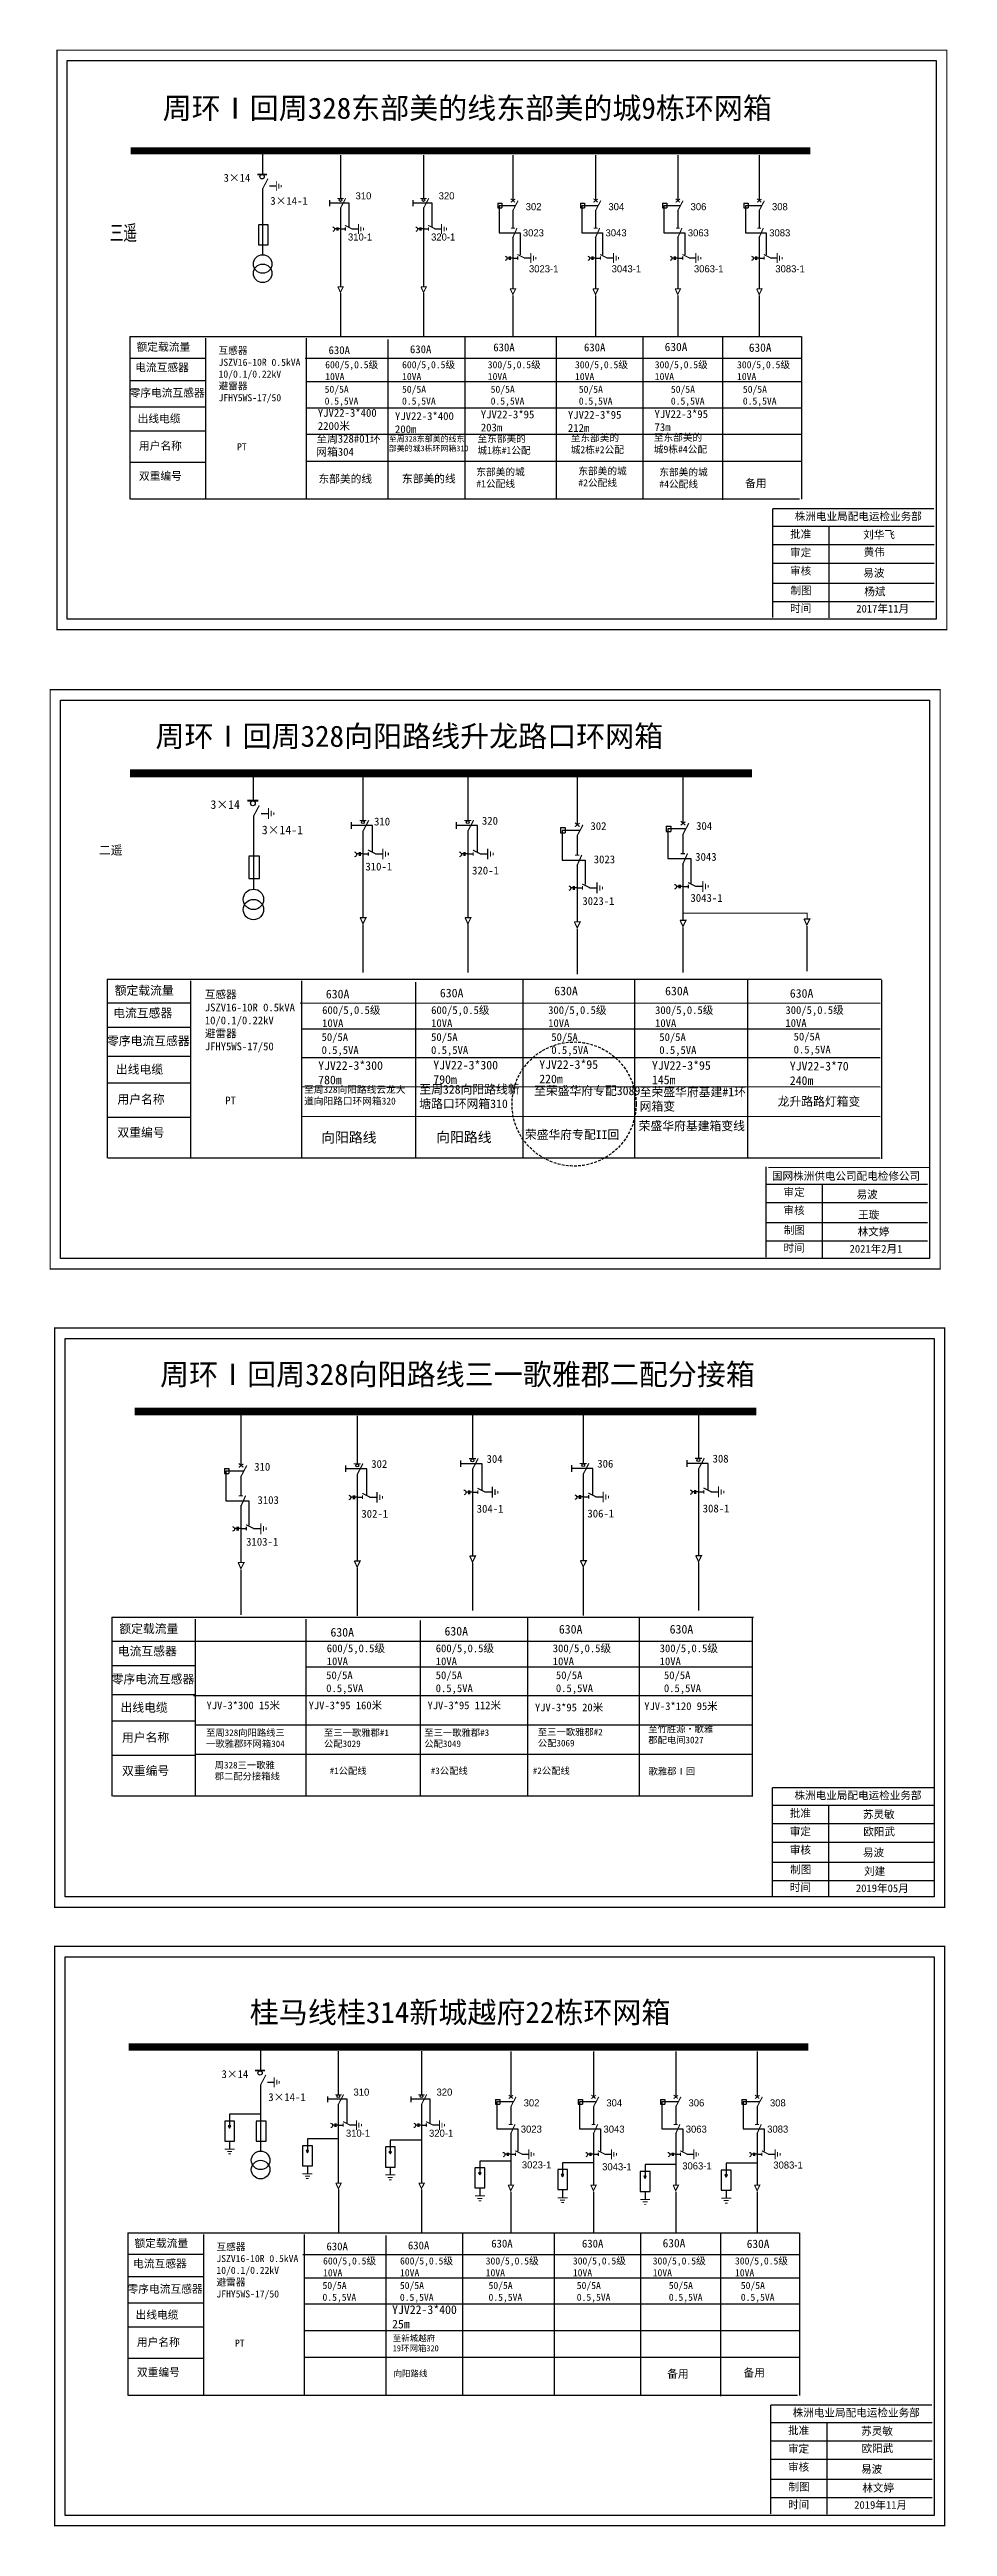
# Model space of a CAD drawing. Extents: x -187 to 352, y -252 to 97.
# Drawn here: x -48.8 to 77.8, y -252.3 to 97 of the extents above; entities that cross this region are included whole.
import ezdxf

# ---------------------------------------------------------------- set-up
doc = ezdxf.new("R2010")
doc.units = 0
doc.header["$LTSCALE"] = 0.774411
for name, pattern in [('ACAD_ISO02W100', [15, 12, -3]), ('CENTER', [50.8, 31.75, -6.35, 6.35, -6.35]), ('HIDDENX2', [0.75, 0.5, -0.25])]:
    doc.linetypes.add(name, pattern=pattern)
doc.layers.get('0').update_dxf_attribs({"linetype": 'CONTINUOUS'})
doc.layers.add('2', color=7, linetype='CONTINUOUS')
doc.layers.add('3', color=7, linetype='CONTINUOUS')
doc.styles.add('hztxt_txtstyle_0.00_0_0', font='simkai.ttf')
doc.styles.add('hztxt_txtstyle_1.80_0_0', font='', dxfattribs={"height": 1.8, "bigfont": 'hztxt.shx'})
doc.styles.add('hztxt_txtstyle_2.70_0_0', font='simkai.ttf', dxfattribs={"height": 2.7})
doc.styles.add('KaiTi_txtstyle_1.22_0_0', font='simkai.ttf', dxfattribs={"height": 1.220356})
doc.styles.add('SimSun_txtstyle_1.09_0_0', font='', dxfattribs={"height": 1.0944})
doc.styles.get("Standard").update_dxf_attribs({"font": '', "height": 2.5})
doc.styles.add('字体', font='', dxfattribs={"height": 2.5})
doc.styles.add('宋体', font='', dxfattribs={"width": 0.65})
doc.styles.get('hztxt_txtstyle_1.80_0_0').set_extended_font_data('hztxt')
doc.styles.get('SimSun_txtstyle_1.09_0_0').set_extended_font_data('SimSun')
doc.styles.get('Standard').set_extended_font_data('SimSun')
doc.styles.get('字体').set_extended_font_data('SimSun')
doc.styles.get('宋体').set_extended_font_data('SimSun')

msp = doc.modelspace()

# ---------------------------------------------------------------- texts
at = {"color": 0, "linetype": 'Continuous', "style": 'hztxt_txtstyle_2.70_0_0'}
for s, height, p in [('3×14', 1.109, (-24.29, 78.32)), ('3×14-1', 1.109, (-17.7, 75.07)), ('3×14', 1.22, (-26.14, -10.11)), ('3×14-1', 1.22, (-18.9, -13.69)), ('310', 1.109, (-3.07, -12.45)), ('320', 1.109, (12.14, -12.34)), ('302', 1.109, (27.44, -13.09)), ('304', 1.109, (42.34, -13.07)), ('3023', 1.109, (27.9, -17.78)), ('3043', 1.109, (42.21, -17.43)), ('310-1', 1.109, (-4.29, -18.8)), ('320-1', 1.109, (10.75, -19.36)), ('3023-1', 1.109, (26.3, -23.66)), ('3043-1', 1.109, (41.54, -23.22)), ('304', 1.109, (12.79, -102.33)), ('308', 1.109, (44.66, -102.29)), ('310', 1.109, (-19.97, -103.44)), ('302', 1.109, (-3.47, -103.04)), ('306', 1.109, (28.4, -103)), ('3103', 1.109, (-19.51, -108.13)), ('304-1', 1.109, (11.4, -109.36)), ('308-1', 1.109, (43.27, -109.32)), ('302-1', 1.109, (-4.86, -110.07)), ('306-1', 1.109, (27.01, -110.03)), ('3103-1', 1.109, (-21.11, -114.01)), ('3×14', 1.109, (-24.58, -189.08)), ('3×14-1', 1.109, (-17.99, -192.33))]:
    msp.add_text(s, height=height, dxfattribs=at).set_placement(p)
at = {"color": 0, "style": 'hztxt_txtstyle_1.80_0_0'}
for s, p in [('310', (-5.68, 75.84)), ('320', (6.04, 75.84)), ('302', (18.31, 74.31)), ('304', (29.97, 74.31)), ('306', (41.56, 74.31)), ('308', (53.04, 74.31)), ('310-1', (-6.75, 70.03)), ('320-1', (4.97, 70.03)), ('3023', (17.91, 70.62)), ('3043', (29.57, 70.62)), ('3063', (41.17, 70.62)), ('3083', (52.65, 70.62)), ('3023-1', (18.77, 65.55)), ('3043-1', (30.43, 65.55)), ('3063-1', (42.03, 65.55)), ('3083-1', (53.51, 65.55)), ('310', (-5.97, -191.56)), ('320', (5.74, -191.56)), ('302', (18.02, -193.08)), ('304', (29.68, -193.08)), ('306', (41.27, -193.08)), ('308', (52.75, -193.08)), ('310-1', (-7.04, -197.36)), ('320-1', (4.68, -197.36)), ('3023', (17.62, -196.78)), ('3043', (29.28, -196.78)), ('3063', (40.88, -196.78)), ('3083', (52.36, -196.78)), ('3023-1', (17.77, -201.82)), ('3043-1', (29.09, -202.09)), ('3063-1', (40.38, -201.97)), ('3083-1', (53.22, -201.85))]:
    msp.add_text(s, height=0.998, dxfattribs=at).set_placement(p)
for s, p in [('YJV-3*300 15米', (-26.69, -137.07)), ('YJV-3*95 160米', (-12.29, -137.07)), ('YJV-3*95 112米', (4.47, -137.07)), ('YJV-3*95 20米', (19.62, -137.36)), ('YJV-3*120 95米', (35.03, -137.18))]:
    msp.add_text(s, height=1.0866).set_placement(p)
at = {"color": 0, "linetype": 'Continuous', "attachment_point": 1}
for s, insert, char_height, width, style in [('周环Ⅰ回周328东部美的线东部美的城9栋环网箱', (-32.88, 90.2), 3, 90.5642, '字体'), ('{\\fSimSun|b0|i0|c134|p2;电流互感器}', (-36.75, 52.7), 1.1094, 17.8852, 'hztxt_txtstyle_2.70_0_0'), ('{\\fSimSun|b0|i0|c134|p2;额定载流量}', (-36.56, 55.59), 1.1094, 17.8852, 'hztxt_txtstyle_2.70_0_0'), ('\\A1;{\\fSimSun|b0|i0|c134|p2;互感器\\PJSZV16-10R 0.5kVA\\P10/0.1/0.22kV\\P避雷器\\PJFHY5WS-17/50}', (-25, 55.03), 0.9985, 18.4113, 'hztxt_txtstyle_2.70_0_0'), ('\\A1;{\\fSimSun|b0|i0|c134|p2;600/5,0.5级\\P10VA}', (-9.96, 53.02), 0.9985, 18.4113, 'hztxt_txtstyle_2.70_0_0'), ('{\\fSimSun|b0|i0|c134|p2;630A}', (-9.49, 55.13), 1.1094, 17.8852, 'hztxt_txtstyle_2.70_0_0'), ('\\A1;{\\fSimSun|b0|i0|c134|p2;600/5,0.5级\\P10VA}', (0.88, 53.02), 0.9985, 18.4113, 'hztxt_txtstyle_2.70_0_0'), ('{\\fSimSun|b0|i0|c134|p2;630A}', (1.99, 55.26), 1.1094, 17.8852, 'hztxt_txtstyle_2.70_0_0'), ('\\A1;{\\fSimSun|b0|i0|c134|p2;300/5,0.5级\\P10VA}', (12.96, 53.02), 0.9985, 18.4113, 'hztxt_txtstyle_2.70_0_0'), ('{\\fSimSun|b0|i0|c134|p2;630A}', (13.74, 55.52), 1.1094, 17.8852, 'hztxt_txtstyle_2.70_0_0'), ('\\A1;{\\fSimSun|b0|i0|c134|p2;300/5,0.5级\\P10VA}', (25.26, 53.02), 0.9985, 18.4113, 'hztxt_txtstyle_2.70_0_0'), ('{\\fSimSun|b0|i0|c134|p2;630A}', (26.53, 55.52), 1.1094, 17.8852, 'hztxt_txtstyle_2.70_0_0'), ('\\A1;{\\fSimSun|b0|i0|c134|p2;300/5,0.5级\\P10VA}', (36.51, 53.02), 0.9985, 18.4113, 'hztxt_txtstyle_2.70_0_0'), ('{\\fSimSun|b0|i0|c134|p2;630A}', (37.91, 55.62), 1.1757, 9.454, 'hztxt_txtstyle_0.00_0_0'), ('\\A1;{\\fSimSun|b0|i0|c134|p2;300/5,0.5级\\P10VA}', (48.11, 53.02), 0.9985, 18.4113, 'hztxt_txtstyle_2.70_0_0'), ('{\\fSimSun|b0|i0|c134|p2;630A}', (49.77, 55.52), 1.1757, 9.454, 'hztxt_txtstyle_0.00_0_0'), ('{\\fSimSun|b0|i0|c134|p2;零序电流互感器}', (-37.54, 49.12), 1.1094, 17.8852, 'hztxt_txtstyle_2.70_0_0'), ('{\\fSimSun|b0|i0|c134|p2;50/5A\\P0.5,5VA}', (-10.04, 49.56), 0.9985, 17.8852, 'hztxt_txtstyle_2.70_0_0'), ('{\\fSimSun|b0|i0|c134|p2;50/5A\\P0.5,5VA}', (0.87, 49.56), 0.9985, 17.8852, 'hztxt_txtstyle_2.70_0_0'), ('{\\fSimSun|b0|i0|c134|p2;50/5A\\P0.5,5VA}', (13.37, 49.56), 0.9985, 17.8852, 'hztxt_txtstyle_2.70_0_0'), ('{\\fSimSun|b0|i0|c134|p2;50/5A\\P0.5,5VA}', (25.8, 49.56), 0.9985, 17.8852, 'hztxt_txtstyle_2.70_0_0'), ('{\\fSimSun|b0|i0|c134|p2;50/5A\\P0.5,5VA}', (38.78, 49.56), 0.9985, 17.8852, 'hztxt_txtstyle_2.70_0_0'), ('{\\fSimSun|b0|i0|c134|p2;50/5A\\P0.5,5VA}', (48.93, 49.56), 0.9985, 17.8852, 'hztxt_txtstyle_2.70_0_0'), ('{\\fSimSun|b0|i0|c134|p2;出线电缆}', (-36.41, 45.48), 1.1094, 17.8852, 'hztxt_txtstyle_2.70_0_0'), ('{\\fSimSun|b0|i0|c134|p2;YJV22-3*400\\P2200米}', (-11, 46.29), 1.1094, 17.8852, 'hztxt_txtstyle_2.70_0_0'), ('{\\fSimSun|b0|i0|c134|p2;YJV22-3*400\\P200m}', (-0.12, 45.83), 1.1094, 17.8852, 'hztxt_txtstyle_2.70_0_0'), ('{\\fSimSun|b0|i0|c134|p2;YJV22-3*95\\P203m}', (11.98, 46.07), 1.1094, 17.8852, 'hztxt_txtstyle_2.70_0_0'), ('{\\fSimSun|b0|i0|c134|p2;YJV22-3*95\\P212m}', (24.26, 46.01), 1.1094, 17.8852, 'hztxt_txtstyle_2.70_0_0'), ('{\\fSimSun|b0|i0|c134|p2;YJV22-3*95\\P73m}', (36.47, 46.12), 1.1094, 17.8852, 'hztxt_txtstyle_2.70_0_0'), ('{\\fSimSun|b0|i0|c134|p2;至周328#01环网箱304}', (-11.21, 42.64), 1.1094, 9.6036, 'hztxt_txtstyle_2.70_0_0'), ('{\\fSimSun|b0|i0|c134|p2;至周328东部美的线东部美的城3栋环网箱310}', (-1, 42.46), 0.8, 11.2806, 'hztxt_txtstyle_2.70_0_0'), ('{\\fSimSun|b0|i0|c134|p2;至东部美的城1栋#1公配}', (11.51, 42.61), 1, 8.146, 'hztxt_txtstyle_2.70_0_0'), ('{\\fSimSun|b0|i0|c134|p2;至东部美的城2栋#2公配}', (24.66, 42.71), 1, 8.146, 'hztxt_txtstyle_2.70_0_0'), ('{\\fSimSun|b0|i0|c134|p2;至东部美的城9栋#4公配}', (36.38, 42.77), 1, 8.146, 'hztxt_txtstyle_2.70_0_0'), ('{\\fSimSun|b0|i0|c134|p2;用户名称}', (-36.22, 41.64), 1.1094, 17.8852, 'hztxt_txtstyle_2.70_0_0'), ('{\\fSimSun|b0|i0|c134|p2;PT}', (-22.39, 41.44), 1.0024, 7.7986, 'hztxt_txtstyle_0.00_0_0'), ('{\\fSimSun|b0|i0|c134|p2;双重编号}', (-36.22, 37.38), 1.1094, 17.8852, 'hztxt_txtstyle_2.70_0_0'), ('{\\fSimSun|b0|i0|c134|p2;东部美的线}', (-10.91, 36.99), 1.1094, 9.6036, 'hztxt_txtstyle_2.70_0_0'), ('{\\fSimSun|b0|i0|c134|p2;东部美的线}', (0.87, 37.01), 1.1094, 9.6036, 'hztxt_txtstyle_2.70_0_0'), ('{\\fSimSun|b0|i0|c134|p2;东部美的城#1公配线}', (11.35, 37.9), 1, 8.146, 'hztxt_txtstyle_2.70_0_0'), ('{\\fSimSun|b0|i0|c134|p2;东部美的城#2公配线}', (25.73, 38.03), 1, 8.146, 'hztxt_txtstyle_2.70_0_0'), ('{\\fSimSun|b0|i0|c134|p2;东部美的城#4公配线}', (37.15, 37.87), 1, 8.146, 'hztxt_txtstyle_2.70_0_0'), ('{\\fSimSun|b0|i0|c134|p2;备用}', (49.24, 36.35), 1.1094, 17.8852, 'hztxt_txtstyle_2.70_0_0'), ('株洲电业局配电运检业务部', (56.25, 31.68), 1.0944, 29.9201, '字体'), ('{\\fKaiTi_GB2312|b0|i0|c134|p49;批准}', (55.59, 29.18), 1.0944, 8.5588, '字体'), ('刘华飞', (65.9, 29.09), 1.094, 8.5588, '字体'), ('\\f\uffbfﾬￌﾣﾤ_GB2312|b0|i0|c134|p49;审定', (55.59, 26.58), 1.0944, 8.5588, '字体'), ('黄伟', (65.96, 26.65), 1.094, 8.5588, '字体'), ('\\f\uffbfﾬￌﾣﾤ_GB2312|b0|i0|c134|p49;审核', (55.59, 24.01), 1.0944, 8.5588, '字体'), ('\\f\uffbfﾬￌﾣﾤ_GB2312|b0|i0|c134|p49;制图', (55.65, 21.23), 1.0944, 8.5588, '字体'), ('易波', (65.9, 23.71), 1.094, 8.5588, '字体'), ('{\\fSimSun|b0|i0|c134|p2;杨斌}', (66.06, 21.08), 1.0944, 8.5588, '字体'), ('\\f\uffbfﾬￌﾣﾤ_GB2312|b0|i0|c134|p49;时间', (55.59, 18.72), 1.0944, 8.5588, '字体'), ('2017年11月', (64.92, 18.67), 1.094, 16.0081, '字体'), ('周环Ⅰ回周328向阳路线升龙路口环网箱', (-33.89, 1.64), 3, 94.5421, '字体'), ('{\\fSimSun|b0|i0|c134|p2;二遥}', (-41.87, -15.33), 1.2204, 19.6738, 'hztxt_txtstyle_2.70_0_0'), ('{\\fSimSun|b0|i0|c134|p2;额定载流量}', (-39.64, -35.11), 1.2204, 19.6738, 'hztxt_txtstyle_2.70_0_0'), ('{\\fSimSun|b0|i0|c134|p2;电流互感器}', (-39.85, -38.29), 1.2204, 19.6738, 'hztxt_txtstyle_2.70_0_0'), ('\\A1;{\\fSimSun|b0|i0|c134|p2;互感器\\PJSZV16-10R 0.5kVA\\P10/0.1/0.22kV\\P避雷器\\PJFHY5WS-17/50}', (-26.93, -35.73), 1.0983, 20.2524, 'hztxt_txtstyle_2.70_0_0'), ('\\A1;{\\fSimSun|b0|i0|c134|p2;600/5,0.5级\\P10VA}', (-10.39, -37.94), 1.0983, 20.2524, 'hztxt_txtstyle_2.70_0_0'), ('{\\fSimSun|b0|i0|c134|p2;630A}', (-9.87, -35.61), 1.2204, 19.6738, 'hztxt_txtstyle_2.70_0_0'), ('\\A1;{\\fSimSun|b0|i0|c134|p2;600/5,0.5级\\P10VA}', (4.98, -37.94), 1.0983, 20.2524, 'hztxt_txtstyle_2.70_0_0'), ('{\\fSimSun|b0|i0|c134|p2;630A}', (6.21, -35.47), 1.2204, 19.6738, 'hztxt_txtstyle_2.70_0_0'), ('\\A1;{\\fSimSun|b0|i0|c134|p2;300/5,0.5级\\P10VA}', (21.48, -37.94), 1.0983, 20.2524, 'hztxt_txtstyle_2.70_0_0'), ('{\\fSimSun|b0|i0|c134|p2;630A}', (22.34, -35.18), 1.2204, 19.6738, 'hztxt_txtstyle_2.70_0_0'), ('\\A1;{\\fSimSun|b0|i0|c134|p2;300/5,0.5级\\P10VA}', (36.55, -37.94), 1.0983, 20.2524, 'hztxt_txtstyle_2.70_0_0'), ('{\\fSimSun|b0|i0|c134|p2;630A}', (37.96, -35.18), 1.2204, 19.6738, 'hztxt_txtstyle_2.70_0_0'), ('\\A1;{\\fSimSun|b0|i0|c134|p2;300/5,0.5级\\P10VA}', (54.93, -37.93), 1.0983, 20.2524, 'hztxt_txtstyle_2.70_0_0'), ('{\\fSimSun|b0|i0|c134|p2;630A}', (55.55, -35.52), 1.2204, 19.6738, 'hztxt_txtstyle_2.70_0_0'), ('{\\fSimSun|b0|i0|c134|p2;50/5A\\P0.5,5VA}', (-10.47, -41.74), 1.0983, 19.6738, 'hztxt_txtstyle_2.70_0_0'), ('{\\fSimSun|b0|i0|c134|p2;50/5A\\P0.5,5VA}', (4.97, -41.74), 1.0983, 19.6738, 'hztxt_txtstyle_2.70_0_0'), ('{\\fSimSun|b0|i0|c134|p2;50/5A\\P0.5,5VA}', (21.92, -41.74), 1.0983, 19.6738, 'hztxt_txtstyle_2.70_0_0'), ('{\\fSimSun|b0|i0|c134|p2;50/5A\\P0.5,5VA}', (37.15, -41.74), 1.0983, 19.6738, 'hztxt_txtstyle_2.70_0_0'), ('{\\fSimSun|b0|i0|c134|p2;50/5A\\P0.5,5VA}', (56.09, -41.67), 1.0983, 19.6738, 'hztxt_txtstyle_2.70_0_0'), ('{\\fSimSun|b0|i0|c134|p2;零序电流互感器}', (-40.72, -42.22), 1.2204, 19.6738, 'hztxt_txtstyle_2.70_0_0'), ('{\\fSimSun|b0|i0|c134|p2;出线电缆}', (-39.47, -46.23), 1.2204, 19.6738, 'hztxt_txtstyle_2.70_0_0'), ('YJV22-3*300\\P780m', (-10.95, -45.69), 1.2204, 19.6738, 'hztxt_txtstyle_2.70_0_0'), ('{\\fSimSun|b0|i0|c134|p2;至周328向阳路线新塘路口环网箱310}', (3.31, -49.05), 1.2204, 15.3442, 'hztxt_txtstyle_2.70_0_0'), ('YJV22-3*300\\P790m', (5.28, -45.63), 1.2204, 19.6738, 'hztxt_txtstyle_2.70_0_0'), ('YJV22-3*95\\P220m', (20.22, -45.55), 1.22, 19.6738, 'hztxt_txtstyle_2.70_0_0'), ('YJV22-3*95\\P145m', (36.11, -45.68), 1.22, 19.6738, 'hztxt_txtstyle_2.70_0_0'), ('{\\fSimSun|b0|i0|c134|p2;用户名称}', (-39.26, -50.46), 1.2204, 19.6738, 'hztxt_txtstyle_2.70_0_0'), ('{\\fSimSun|b0|i0|c134|p2;PT}', (-24.05, -50.68), 1.1026, 8.5785, 'hztxt_txtstyle_0.00_0_0'), ('{\\fSimSun|b0|i0|c134|p2;至周328向阳路线云龙大道向阳路口环网箱320}', (-12.94, -49.2), 0.9763, 14.5189, 'hztxt_txtstyle_2.70_0_0'), ('{\\fSimSun|b0|i0|c134|p2;至荣盛华府专配3089}', (19.5, -49.25), 1.2204, 15.3442, 'hztxt_txtstyle_2.70_0_0'), ('{\\fSimSun|b0|i0|c134|p2;至荣盛华府基建#1环网箱变}', (34.38, -49.41), 1.2204, 15.3442, 'hztxt_txtstyle_2.70_0_0'), ('{\\fSimSun|b0|i0|c134|p2;双重编号}', (-39.26, -55.14), 1.2204, 19.6738, 'hztxt_txtstyle_2.70_0_0'), ('{\\fSimSun|b0|i0|c134|p2;荣盛华府专配II回}', (18.19, -55.44), 1.2204, 15.3442, 'hztxt_txtstyle_2.70_0_0'), ('{\\fSimSun|b0|i0|c134|p2;荣盛华府基建箱变线}', (34.24, -54.22), 1.2204, 15.3442, 'hztxt_txtstyle_2.70_0_0'), ('国网株洲供电公司配电检修公司', (53.03, -61.34), 1.0944, 29.9201, '字体'), ('\\f\uffbfﾬￌﾣﾤ_GB2312|b0|i0|c134|p49;审定', (54.65, -63.6), 1.0944, 8.5588, '字体'), ('\\f\uffbfﾬￌﾣﾤ_GB2312|b0|i0|c134|p49;审核', (54.65, -66.18), 1.0944, 8.5588, '字体'), ('易波', (64.96, -63.94), 1.094, 8.5588, '字体'), ('\\f\uffbfﾬￌﾣﾤ_GB2312|b0|i0|c134|p49;制图', (54.71, -68.96), 1.0944, 8.5588, '字体'), ('王璇', (65.18, -66.79), 1.094, 8.5588, '字体'), ('\\f\uffbfﾬￌﾣﾤ_GB2312|b0|i0|c134|p49;时间', (54.65, -71.47), 1.0944, 8.5588, '字体'), ('周环Ⅰ回周328向阳路线三一歌雅郡二配分接箱', (-33.24, -88.35), 3, 94.5421, '字体'), ('{\\fSimSun|b0|i0|c134|p2;额定载流量}', (-38.99, -125.11), 1.2204, 19.6738, 'hztxt_txtstyle_2.70_0_0'), ('{\\fSimSun|b0|i0|c134|p2;630A}', (-9.22, -125.61), 1.2204, 19.6738, 'hztxt_txtstyle_2.70_0_0'), ('{\\fSimSun|b0|i0|c134|p2;630A}', (6.86, -125.46), 1.2204, 19.6738, 'hztxt_txtstyle_2.70_0_0'), ('{\\fSimSun|b0|i0|c134|p2;630A}', (22.99, -125.18), 1.2204, 19.6738, 'hztxt_txtstyle_2.70_0_0'), ('{\\fSimSun|b0|i0|c134|p2;630A}', (38.61, -125.18), 1.2204, 19.6738, 'hztxt_txtstyle_2.70_0_0'), ('{\\fSimSun|b0|i0|c134|p2;电流互感器}', (-39.2, -128.28), 1.2204, 19.6738, 'hztxt_txtstyle_2.70_0_0'), ('\\A1;{\\fSimSun|b0|i0|c134|p2;600/5,0.5级\\P10VA}', (-9.74, -127.93), 1.0983, 20.2524, 'hztxt_txtstyle_2.70_0_0'), ('\\A1;{\\fSimSun|b0|i0|c134|p2;600/5,0.5级\\P10VA}', (5.63, -127.93), 1.0983, 20.2524, 'hztxt_txtstyle_2.70_0_0'), ('\\A1;{\\fSimSun|b0|i0|c134|p2;300/5,0.5级\\P10VA}', (22.13, -127.93), 1.0983, 20.2524, 'hztxt_txtstyle_2.70_0_0'), ('\\A1;{\\fSimSun|b0|i0|c134|p2;300/5,0.5级\\P10VA}', (37.2, -127.93), 1.0983, 20.2524, 'hztxt_txtstyle_2.70_0_0'), ('{\\fSimSun|b0|i0|c134|p2;零序电流互感器}', (-40.07, -132.22), 1.2204, 19.6738, 'hztxt_txtstyle_2.70_0_0'), ('{\\fSimSun|b0|i0|c134|p2;50/5A\\P0.5,5VA}', (-9.82, -131.73), 1.0983, 19.6738, 'hztxt_txtstyle_2.70_0_0'), ('{\\fSimSun|b0|i0|c134|p2;50/5A\\P0.5,5VA}', (5.62, -131.73), 1.0983, 19.6738, 'hztxt_txtstyle_2.70_0_0'), ('{\\fSimSun|b0|i0|c134|p2;50/5A\\P0.5,5VA}', (22.57, -131.73), 1.0983, 19.6738, 'hztxt_txtstyle_2.70_0_0'), ('{\\fSimSun|b0|i0|c134|p2;50/5A\\P0.5,5VA}', (37.8, -131.73), 1.0983, 19.6738, 'hztxt_txtstyle_2.70_0_0'), ('{\\fSimSun|b0|i0|c134|p2;出线电缆}', (-38.82, -136.22), 1.2204, 19.6738, 'hztxt_txtstyle_2.70_0_0'), ('{\\fSimSun|b0|i0|c134|p2;用户名称}', (-38.61, -140.45), 1.2204, 19.6738, 'hztxt_txtstyle_2.70_0_0'), ('{\\fSimSun|b0|i0|c134|p2;双重编号}', (-38.61, -145.14), 1.2204, 19.6738, 'hztxt_txtstyle_2.70_0_0'), ('株洲电业局配电运检业务部', (56.21, -148.68), 1.0944, 29.9201, '字体'), ('{\\fKaiTi_GB2312|b0|i0|c134|p49;批准}', (55.55, -151.18), 1.0944, 8.5588, '字体'), ('\\f\uffbfﾬￌﾣﾤ_GB2312|b0|i0|c134|p49;审定', (55.55, -153.77), 1.0944, 8.5588, '字体'), ('苏灵敏', (65.86, -151.35), 1.094, 8.5588, '字体'), ('欧阳武', (65.91, -153.79), 1.094, 8.5588, '字体'), ('\\f\uffbfﾬￌﾣﾤ_GB2312|b0|i0|c134|p49;审核', (55.55, -156.35), 1.0944, 8.5588, '字体'), ('易波', (65.86, -156.73), 1.094, 8.5588, '字体'), ('\\f\uffbfﾬￌﾣﾤ_GB2312|b0|i0|c134|p49;制图', (55.6, -159.13), 1.0944, 8.5588, '字体'), ('刘建', (66.02, -159.36), 1.094, 8.5588, '字体'), ('\\f\uffbfﾬￌﾣﾤ_GB2312|b0|i0|c134|p49;时间', (55.55, -161.64), 1.0944, 8.5588, '字体'), ('2019年05月', (64.87, -161.77), 1.094, 16.0081, '字体'), ('桂马线桂314新城越府22栋环网箱', (-20.59, -178.32), 3, 90.5642, '字体'), ('{\\fSimSun|b0|i0|c134|p2;额定载流量}', (-36.85, -211.81), 1.1094, 17.8852, 'hztxt_txtstyle_2.70_0_0'), ('\\A1;{\\fSimSun|b0|i0|c134|p2;互感器\\PJSZV16-10R 0.5kVA\\P10/0.1/0.22kV\\P避雷器\\PJFHY5WS-17/50}', (-25.3, -212.37), 0.9985, 18.4113, 'hztxt_txtstyle_2.70_0_0'), ('{\\fSimSun|b0|i0|c134|p2;630A}', (-9.78, -212.26), 1.1094, 17.8852, 'hztxt_txtstyle_2.70_0_0'), ('{\\fSimSun|b0|i0|c134|p2;630A}', (1.7, -212.13), 1.1094, 17.8852, 'hztxt_txtstyle_2.70_0_0'), ('{\\fSimSun|b0|i0|c134|p2;630A}', (13.45, -211.87), 1.1094, 17.8852, 'hztxt_txtstyle_2.70_0_0'), ('{\\fSimSun|b0|i0|c134|p2;630A}', (26.24, -211.87), 1.1094, 17.8852, 'hztxt_txtstyle_2.70_0_0'), ('{\\fSimSun|b0|i0|c134|p2;630A}', (37.62, -211.78), 1.1757, 9.454, 'hztxt_txtstyle_0.00_0_0'), ('{\\fSimSun|b0|i0|c134|p2;630A}', (49.48, -211.87), 1.1757, 9.454, 'hztxt_txtstyle_0.00_0_0'), ('{\\fSimSun|b0|i0|c134|p2;电流互感器}', (-37.04, -214.69), 1.1094, 17.8852, 'hztxt_txtstyle_2.70_0_0'), ('\\A1;{\\fSimSun|b0|i0|c134|p2;600/5,0.5级\\P10VA}', (-10.26, -214.37), 0.9985, 18.4113, 'hztxt_txtstyle_2.70_0_0'), ('\\A1;{\\fSimSun|b0|i0|c134|p2;600/5,0.5级\\P10VA}', (0.59, -214.37), 0.9985, 18.4113, 'hztxt_txtstyle_2.70_0_0'), ('\\A1;{\\fSimSun|b0|i0|c134|p2;300/5,0.5级\\P10VA}', (12.67, -214.37), 0.9985, 18.4113, 'hztxt_txtstyle_2.70_0_0'), ('\\A1;{\\fSimSun|b0|i0|c134|p2;300/5,0.5级\\P10VA}', (24.96, -214.37), 0.9985, 18.4113, 'hztxt_txtstyle_2.70_0_0'), ('\\A1;{\\fSimSun|b0|i0|c134|p2;300/5,0.5级\\P10VA}', (36.22, -214.37), 0.9985, 18.4113, 'hztxt_txtstyle_2.70_0_0'), ('\\A1;{\\fSimSun|b0|i0|c134|p2;300/5,0.5级\\P10VA}', (47.82, -214.37), 0.9985, 18.4113, 'hztxt_txtstyle_2.70_0_0'), ('{\\fSimSun|b0|i0|c134|p2;零序电流互感器}', (-37.83, -218.27), 1.1094, 17.8852, 'hztxt_txtstyle_2.70_0_0'), ('{\\fSimSun|b0|i0|c134|p2;50/5A\\P0.5,5VA}', (-10.34, -217.83), 0.9985, 17.8852, 'hztxt_txtstyle_2.70_0_0'), ('{\\fSimSun|b0|i0|c134|p2;50/5A\\P0.5,5VA}', (0.57, -217.83), 0.9985, 17.8852, 'hztxt_txtstyle_2.70_0_0'), ('{\\fSimSun|b0|i0|c134|p2;50/5A\\P0.5,5VA}', (13.07, -217.83), 0.9985, 17.8852, 'hztxt_txtstyle_2.70_0_0'), ('{\\fSimSun|b0|i0|c134|p2;50/5A\\P0.5,5VA}', (25.51, -217.83), 0.9985, 17.8852, 'hztxt_txtstyle_2.70_0_0'), ('{\\fSimSun|b0|i0|c134|p2;50/5A\\P0.5,5VA}', (38.49, -217.83), 0.9985, 17.8852, 'hztxt_txtstyle_2.70_0_0'), ('{\\fSimSun|b0|i0|c134|p2;50/5A\\P0.5,5VA}', (48.64, -217.83), 0.9985, 17.8852, 'hztxt_txtstyle_2.70_0_0'), ('{\\fSimSun|b0|i0|c134|p2;出线电缆}', (-36.7, -221.91), 1.1094, 17.8852, 'hztxt_txtstyle_2.70_0_0'), ('YJV22-3*400\\P25m', (-0.53, -221.13), 1.2204, 19.6738, 'hztxt_txtstyle_2.70_0_0'), ('{\\fSimSun|b0|i0|c134|p2;用户名称}', (-36.51, -225.76), 1.1094, 17.8852, 'hztxt_txtstyle_2.70_0_0'), ('{\\fSimSun|b0|i0|c134|p2;PT}', (-22.68, -225.96), 1.0024, 7.7986, 'hztxt_txtstyle_0.00_0_0'), ('{\\fSimSun|b0|i0|c134|p2;至新城越府19环网箱320}', (-0.44, -225.33), 0.8542, 6.8702, 'hztxt_txtstyle_2.70_0_0'), ('{\\fSimSun|b0|i0|c134|p2;双重编号}', (-36.51, -230.02), 1.1094, 17.8852, 'hztxt_txtstyle_2.70_0_0'), ('{\\fSimSun|b0|i0|c134|p2;向阳路线}', (-0.32, -230.32), 0.8542, 10.7409, 'hztxt_txtstyle_2.70_0_0'), ('{\\fSimSun|b0|i0|c134|p2;备用}', (38.26, -230.24), 1.1094, 17.8852, 'hztxt_txtstyle_2.70_0_0'), ('{\\fSimSun|b0|i0|c134|p2;备用}', (49.02, -230.08), 1.1094, 17.8852, 'hztxt_txtstyle_2.70_0_0'), ('株洲电业局配电运检业务部', (55.96, -235.72), 1.0944, 29.9201, '字体'), ('{\\fKaiTi_GB2312|b0|i0|c134|p49;批准}', (55.3, -238.22), 1.0944, 8.5588, '字体'), ('\\f\uffbfﾬￌﾣﾤ_GB2312|b0|i0|c134|p49;审定', (55.3, -240.81), 1.0944, 8.5588, '字体'), ('苏灵敏', (65.61, -238.31), 1.094, 8.5588, '字体'), ('欧阳武', (65.67, -240.75), 1.094, 8.5588, '字体'), ('\\f\uffbfﾬￌﾣﾤ_GB2312|b0|i0|c134|p49;审核', (55.3, -243.39), 1.0944, 8.5588, '字体'), ('易波', (65.61, -243.68), 1.094, 8.5588, '字体'), ('\\f\uffbfﾬￌﾣﾤ_GB2312|b0|i0|c134|p49;制图', (55.36, -246.17), 1.0944, 8.5588, '字体'), ('林文婷', (65.77, -246.32), 1.094, 8.5588, '字体'), ('\\f\uffbfﾬￌﾣﾤ_GB2312|b0|i0|c134|p49;时间', (55.3, -248.68), 1.0944, 8.5588, '字体'), ('2019年11月', (64.63, -248.73), 1.094, 16.0081, '字体')]:
    msp.add_mtext(s, dxfattribs=dict(at, insert=insert, char_height=char_height, width=width, style=style))
at = {"color": 7, "linetype": 'Continuous', "attachment_point": 1}
for s, insert, char_height, width, style in [('YJV22-3*70\\P240m', (55.55, -45.78), 1.22, 19.6738, 'KaiTi_txtstyle_1.22_0_0'), ('龙升路路灯箱变', (53.84, -50.76), 1.22, 15.3442, 'KaiTi_txtstyle_1.22_0_0'), ('林文婷', (65.12, -69.19), 1.094, 8.5588, 'SimSun_txtstyle_1.09_0_0'), ('2021年2月1', (63.98, -71.6), 1.094, 16.0081, 'SimSun_txtstyle_1.09_0_0')]:
    msp.add_mtext(s, dxfattribs=dict(at, insert=insert, char_height=char_height, width=width, style=style))
at = {"color": 0, "char_height": 1.43, "width": 17.776, "attachment_point": 1}
for insert in [(-10.53, -55.73), (5.69, -55.68)]:
    msp.add_mtext('向阳路线', dxfattribs=dict(at, insert=insert))
at = {"attachment_point": 1}
for s, insert, char_height, width in [('至三一歌雅郡#2公配3069', (20.02, -139.82), 0.9375, 9.2927), ('{\\C0;至竹胜源·歌雅郡配电间3027}', (35.59, -139.38), 0.9375, 9.9936), ('至周328向阳路线三一歌雅郡环网箱304', (-26.76, -139.91), 0.9375, 11.4879), ('至三一歌雅郡#1公配3029', (-10.13, -139.91), 0.9375, 9.5756), ('至三一歌雅郡#3公配3049', (4.01, -139.91), 0.9375, 9.7642), ('周328三一歌雅郡二配分接箱线', (-25.54, -144.49), 0.9375, 9.4626), ('#1公配线', (-9.33, -145.29), 0.938, 6.2746), ('#3公配线', (4.92, -145.29), 0.938, 6.2746), ('#2公配线', (19.31, -145.29), 0.938, 6.2746), ('{\\W1;\\C0;歌雅郡Ⅰ回}', (35.63, -145.37), 0.9375, 7.4122)]:
    msp.add_mtext(s, dxfattribs=dict(at, insert=insert, char_height=char_height, width=width))
at = {"layer": '3', "color": 0, "style": '宋体', "width": 0.65}
msp.add_text('三遥', height=2.143, dxfattribs=at).set_placement((-40.31, 70.05, -0.03))

# ---------------------------------------------------------------- blocks, each defined once
blk = doc.blocks.new('JD')
for points in [[(-2, 0.2), (-2, -0.2), (2, 0.2), (2, -0.2)], [(1, -1.2), (1, -0.8), (-1, -1.2), (-1, -0.8)], [(-0.5, -1.8), (-0.5, -2.2), (0.5, -1.8), (0.5, -2.2)]]:
    blk.add_trace(points)

# ---------------------------------------------------------------- linework, layer by layer
at = {"color": 0}
for p, q in [((-18.8, 82.69), (-18.8, 79.41)), ((-7.81, 82.09), (-7.81, 75.98)), ((3.9, 82.09), (3.9, 75.98)), ((16.49, 82.06), (16.49, 75.64)), ((28.15, 82.06), (28.15, 75.64)), ((39.75, 82.06), (39.75, 75.64)), ((51.22, 82.06), (51.22, 75.64)), ((-18.78, 77.37), (-18.78, 68.05)), ((-17.8, 77.74), (-16.86, 77.74)), ((-7.81, 74.62), (-7.81, 63.52)), ((3.9, 74.62), (3.9, 63.52)), ((14.36, 75.3), (14.96, 75.3)), ((14.36, 75.3), (14.36, 74.63)), ((14.36, 74.63), (14.96, 74.63)), ((14.96, 75.3), (14.96, 74.63)), ((16.49, 74.28), (16.49, 71.81)), ((26.02, 75.3), (26.62, 75.3)), ((26.02, 75.3), (26.02, 74.63)), ((26.02, 74.63), (26.62, 74.63)), ((26.62, 75.3), (26.62, 74.63)), ((28.15, 74.28), (28.15, 71.81)), ((37.62, 75.3), (38.22, 75.3)), ((37.62, 75.3), (37.62, 74.63)), ((37.62, 74.63), (38.22, 74.63)), ((38.22, 75.3), (38.22, 74.63)), ((39.75, 74.28), (39.75, 71.81)), ((49.09, 75.3), (49.69, 75.3)), ((49.09, 75.3), (49.09, 74.63)), ((49.09, 74.63), (49.69, 74.63)), ((49.69, 75.3), (49.69, 74.63)), ((51.22, 74.28), (51.22, 71.81)), ((-7.81, 71.67), (-7.12, 71.67)), ((-6.22, 71.69), (-5.28, 71.69)), ((3.9, 71.67), (4.59, 71.67)), ((5.5, 71.69), (6.44, 71.69)), ((16.49, 70.57), (16.49, 63.26)), ((28.15, 70.57), (28.15, 63.26)), ((39.75, 70.57), (39.75, 63.26)), ((51.22, 70.57), (51.22, 63.26)), ((16.49, 67.57), (17.18, 67.57)), ((18.09, 67.59), (19.03, 67.59)), ((28.15, 67.57), (28.84, 67.57)), ((29.74, 67.59), (30.68, 67.59)), ((39.75, 67.57), (40.44, 67.57)), ((41.34, 67.59), (42.28, 67.59)), ((51.22, 67.57), (51.92, 67.57)), ((52.82, 67.59), (53.76, 67.59)), ((-26.74, 53.42), (-37.44, 53.42)), ((-26.78, 50.27), (-37.48, 50.27)), ((-26.78, 46.55), (-37.48, 46.55)), ((-26.82, 43.16), (-37.53, 43.16)), ((-26.78, 38.75), (-37.49, 38.75)), ((-20.1, -5.29), (-20.1, -8.91)), ((-4.64, -5.01), (-4.64, -11.73)), ((10.15, -5.01), (10.15, -11.73)), ((25.56, -5.31), (25.56, -12.37)), ((40.48, -5.11), (40.48, -12.16)), ((-20.09, -11.15), (-20.09, -21.41)), ((-19.01, -10.74), (-17.97, -10.74)), ((-4.64, -13.23), (-4.64, -25.44)), ((10.15, -13.23), (10.15, -25.44)), ((23.22, -12.75), (23.88, -12.75)), ((23.22, -12.75), (23.22, -13.48)), ((23.22, -13.48), (23.88, -13.48)), ((23.88, -12.75), (23.88, -13.48)), ((25.56, -13.87), (25.56, -16.59)), ((38.13, -12.55), (38.79, -12.55)), ((38.13, -12.55), (38.13, -13.28)), ((38.13, -13.28), (38.79, -13.28)), ((38.79, -12.55), (38.79, -13.28)), ((40.48, -13.66), (40.48, -16.38)), ((-4.64, -16.47), (-3.88, -16.47)), ((-2.88, -16.45), (-1.85, -16.45)), ((10.15, -16.47), (10.91, -16.47)), ((11.9, -16.45), (12.94, -16.45)), ((25.56, -17.95), (25.56, -25.99)), ((40.48, -17.75), (40.48, -25.78)), ((25.56, -21.25), (26.33, -21.25)), ((27.32, -21.23), (28.35, -21.23)), ((40.48, -21.05), (41.24, -21.05)), ((42.23, -21.03), (43.27, -21.03)), ((-28.84, -37.5), (-40.61, -37.5)), ((-28.88, -40.96), (-40.66, -40.96)), ((-28.88, -45.05), (-40.66, -45.05)), ((-28.93, -48.78), (-40.7, -48.78)), ((-28.88, -53.63), (-40.66, -53.63)), ((-21.84, -95.67), (-21.84, -102.72)), ((-5.45, -95.71), (-5.45, -102.44)), ((10.8, -95), (10.8, -101.72)), ((26.42, -95.67), (26.42, -102.39)), ((42.67, -94.96), (42.67, -101.68)), ((-24.18, -103.11), (-23.53, -103.11)), ((-24.18, -103.11), (-24.18, -103.84)), ((-24.18, -103.84), (-23.53, -103.84)), ((-23.53, -103.11), (-23.53, -103.84)), ((-21.84, -104.22), (-21.84, -106.94)), ((-5.45, -103.94), (-5.45, -116.15)), ((10.8, -103.22), (10.8, -115.43)), ((26.42, -103.89), (26.42, -116.11)), ((42.67, -103.18), (42.67, -115.39)), ((-5.45, -107.18), (-4.69, -107.18)), ((-3.7, -107.16), (-2.67, -107.16)), ((10.8, -106.46), (11.56, -106.46)), ((12.55, -106.44), (13.59, -106.44)), ((26.42, -107.14), (27.18, -107.14)), ((28.17, -107.12), (29.21, -107.12)), ((42.67, -106.42), (43.43, -106.42)), ((44.43, -106.4), (45.46, -106.4)), ((-21.84, -108.31), (-21.84, -116.34)), ((-21.84, -111.61), (-21.08, -111.61)), ((-20.09, -111.59), (-19.05, -111.59)), ((-28.19, -127.5), (-39.96, -127.5)), ((-28.23, -130.96), (-40.01, -130.96)), ((-28.23, -135.04), (-40.01, -135.04)), ((-28.28, -138.77), (-40.05, -138.77)), ((-28.24, -143.62), (-40.01, -143.62)), ((-19.09, -184.7), (-19.09, -187.99)), ((-8.11, -185.3), (-8.11, -191.41)), ((3.61, -185.3), (3.61, -191.41)), ((16.2, -185.34), (16.2, -191.75)), ((27.86, -185.34), (27.86, -191.75)), ((39.46, -185.34), (39.46, -191.75)), ((50.93, -185.34), (50.93, -191.75)), ((-19.07, -190.02), (-19.07, -199.35)), ((-18.09, -189.65), (-17.15, -189.65)), ((14.07, -192.1), (14.67, -192.1)), ((14.07, -192.1), (14.07, -192.76)), ((14.67, -192.1), (14.67, -192.76)), ((25.73, -192.1), (26.33, -192.1)), ((25.73, -192.1), (25.73, -192.76)), ((26.33, -192.1), (26.33, -192.76)), ((37.33, -192.1), (37.92, -192.1)), ((37.33, -192.1), (37.33, -192.76)), ((37.92, -192.1), (37.92, -192.76)), ((48.8, -192.1), (49.4, -192.1)), ((48.8, -192.1), (48.8, -192.76)), ((49.4, -192.1), (49.4, -192.76)), ((-8.11, -192.78), (-8.11, -203.88)), ((3.61, -192.78), (3.61, -203.88)), ((14.07, -192.76), (14.67, -192.76)), ((16.2, -193.11), (16.2, -195.59)), ((25.73, -192.76), (26.33, -192.76)), ((27.86, -193.11), (27.86, -195.59)), ((37.33, -192.76), (37.92, -192.76)), ((39.46, -193.11), (39.46, -195.59)), ((48.8, -192.76), (49.4, -192.76)), ((50.93, -193.11), (50.93, -195.59)), ((-8.11, -195.72), (-7.42, -195.72)), ((-6.51, -195.7), (-5.57, -195.7)), ((3.61, -195.72), (4.3, -195.72)), ((5.21, -195.7), (6.15, -195.7)), ((16.2, -196.83), (16.2, -204.13)), ((27.86, -196.83), (27.86, -204.13)), ((39.46, -196.83), (39.46, -204.13)), ((50.93, -196.83), (50.93, -204.13)), ((16.2, -199.83), (16.89, -199.83)), ((17.79, -199.81), (18.73, -199.81)), ((27.86, -199.83), (28.55, -199.83)), ((29.45, -199.81), (30.39, -199.81)), ((39.46, -199.83), (40.15, -199.83)), ((41.05, -199.81), (41.99, -199.81)), ((50.93, -199.83), (51.62, -199.83)), ((52.53, -199.81), (53.47, -199.81)), ((-27.03, -213.98), (-37.74, -213.98)), ((-27.07, -217.13), (-37.78, -217.13)), ((-27.07, -220.84), (-37.78, -220.84)), ((-27.11, -224.23), (-37.82, -224.23)), ((-27.07, -228.64), (-37.78, -228.64))]:
    msp.add_line(p, q, dxfattribs=at)
at = {"color": 0, "linetype": 'ACAD_ISO02W100'}
for p, q in [((16.79, 74.95), (14.55, 74.95)), ((14.55, 74.95), (14.55, 71.14)), ((28.45, 74.95), (26.21, 74.95)), ((26.21, 74.95), (26.21, 71.14)), ((40.05, 74.95), (37.81, 74.95)), ((37.81, 74.95), (37.81, 71.14)), ((51.52, 74.95), (49.28, 74.95)), ((49.28, 74.95), (49.28, 71.14)), ((14.55, 71.14), (17.51, 71.14)), ((17.51, 71.14), (17.51, 68)), ((26.21, 71.14), (29.16, 71.14)), ((29.16, 71.14), (29.16, 68)), ((37.81, 71.14), (40.76, 71.14)), ((40.76, 71.14), (40.76, 68)), ((49.28, 71.14), (52.24, 71.14)), ((52.24, 71.14), (52.24, 68)), ((25.89, -13.14), (23.43, -13.14)), ((23.43, -13.14), (23.43, -17.33)), ((40.81, -12.93), (38.34, -12.93)), ((38.34, -12.93), (38.34, -17.12)), ((23.43, -17.33), (26.68, -17.33)), ((26.68, -17.33), (26.68, -20.78)), ((38.34, -17.12), (41.59, -17.12)), ((41.59, -17.12), (41.59, -20.57)), ((-21.51, -103.49), (-23.98, -103.49)), ((-23.98, -103.49), (-23.98, -107.68)), ((-23.98, -107.68), (-20.73, -107.68)), ((-20.73, -107.68), (-20.73, -111.14)), ((16.5, -192.45), (14.26, -192.45)), ((14.26, -192.45), (14.26, -196.26)), ((28.16, -192.45), (25.92, -192.45)), ((25.92, -192.45), (25.92, -196.26)), ((39.76, -192.45), (37.52, -192.45)), ((37.52, -192.45), (37.52, -196.26)), ((51.23, -192.45), (48.99, -192.45)), ((48.99, -192.45), (48.99, -196.26)), ((14.26, -196.26), (17.21, -196.26)), ((17.21, -196.26), (17.21, -199.4)), ((25.92, -196.26), (28.87, -196.26)), ((28.87, -196.26), (28.87, -199.4)), ((37.52, -196.26), (40.47, -196.26)), ((40.47, -196.26), (40.47, -199.4)), ((48.99, -196.26), (51.95, -196.26)), ((51.95, -196.26), (51.95, -199.4))]:
    msp.add_line(p, q, dxfattribs=at)
at = {"color": 0, "linetype": 'CENTER'}
for p, q in [((-7.81, 62.62), (-7.81, 56.48)), ((3.91, 62.62), (3.91, 56.48)), ((16.5, 62.28), (16.5, 56.52)), ((28.15, 62.28), (28.15, 56.52)), ((39.75, 62.28), (39.75, 56.52)), ((51.23, 62.28), (51.23, 56.52)), ((-4.63, -26.43), (-4.63, -33.18)), ((10.16, -26.43), (10.16, -33.18)), ((25.57, -27.07), (25.57, -33.41)), ((40.48, -26.86), (40.48, -33.2)), ((57.96, -26.64), (57.96, -32.98)), ((-21.84, -117.42), (-21.84, -123.76)), ((-5.45, -117.13), (-5.45, -123.88)), ((10.81, -116.42), (10.81, -123.17)), ((26.42, -117.09), (26.42, -123.84)), ((42.68, -116.38), (42.68, -123.13)), ((-8.1, -204.78), (-8.1, -210.91)), ((3.62, -204.78), (3.62, -210.91)), ((16.2, -205.12), (16.2, -210.88)), ((27.86, -205.12), (27.86, -210.88)), ((39.46, -205.12), (39.46, -210.88)), ((50.94, -205.12), (50.94, -210.88))]:
    msp.add_line(p, q, dxfattribs=at)
at = {"color": 0, "linetype": 'Continuous'}
for p, q in [((-37.51, 56.5), (57.16, 56.5)), ((-37.47, 33.55), (-37.47, 56.5)), ((-26.84, 56.25), (-26.84, 33.56)), ((-12.63, 56.25), (-12.63, 33.56)), ((-1.11, 56.1), (-1.11, 33.57)), ((9.72, 56.45), (9.72, 33.56)), ((22.61, 56.45), (22.61, 33.56)), ((34.81, 56.44), (34.81, 33.54)), ((46.08, 56.36), (46.08, 33.47)), ((57.21, 56.48), (57.21, 33.54)), ((-12.8, 53.43), (57.19, 53.43)), ((-12.63, 50.14), (57.21, 50.14)), ((-12.63, 46.46), (57.1, 46.46)), ((-12.63, 42.73), (57.29, 42.73)), ((-12.63, 38.93), (57.19, 38.93)), ((56.94, 33.55), (-37.39, 33.55)), ((53.15, 29.75), (75.9, 29.75)), ((61.04, 29.75), (61.04, 16.81)), ((53.15, 27.15), (75.9, 27.15)), ((53.15, 24.56), (75.9, 24.56)), ((53.15, 21.73), (75.9, 21.73)), ((53.15, 19.14), (75.9, 19.14)), ((-40.68, -34.11), (68.5, -34.11)), ((-40.64, -59.35), (-40.64, -34.11)), ((-28.95, -34.38), (-28.95, -59.34)), ((-13.32, -34.38), (-13.32, -59.34)), ((2.79, -34.55), (2.79, -59.33)), ((17.91, -34.16), (17.91, -59.34)), ((33.64, -34.16), (33.64, -59.34)), ((49.58, -34.18), (49.58, -59.36)), ((68.5, -34.26), (68.5, -59.45)), ((-13.51, -37.48), (68.3, -37.49)), ((-13.32, -41.11), (68.3, -41.15)), ((-13.32, -45.16), (68.3, -45.19)), ((-13.32, -49.26), (68.3, -49.3)), ((-13.32, -53.43), (68.3, -53.51)), ((68.3, -59.35), (-40.56, -59.35)), ((52.2, -63.03), (74.96, -63.03)), ((52.2, -65.62), (74.96, -65.62)), ((60.1, -63.03), (60.1, -73.37)), ((52.2, -68.45), (74.96, -68.45)), ((52.2, -71.04), (74.96, -71.04)), ((-40.03, -124.11), (50.41, -124.11)), ((-39.99, -149.34), (-39.99, -124.11)), ((-28.3, -124.38), (-28.3, -149.34)), ((-12.67, -124.38), (-12.67, -149.34)), ((3.44, -124.54), (3.44, -149.32)), ((18.56, -124.15), (18.56, -149.34)), ((34.29, -124.15), (34.29, -149.34)), ((50.23, -124.17), (50.23, -149.36)), ((-28.31, -127.48), (50.23, -127.48)), ((-12.67, -131.1), (50.23, -131.1)), ((-28.51, -135.15), (50.23, -135.15)), ((-28.19, -139.25), (50.23, -139.25)), ((-28.18, -143.43), (50.23, -143.43)), ((50.23, -149.34), (-39.91, -149.34)), ((53.1, -150.61), (75.85, -150.61)), ((53.1, -153.2), (75.85, -153.2)), ((61, -150.61), (61, -163.54)), ((53.1, -155.8), (75.85, -155.8)), ((53.1, -158.62), (75.85, -158.62)), ((53.1, -161.21), (75.85, -161.21)), ((-37.8, -210.9), (56.86, -210.9)), ((-37.76, -233.84), (-37.76, -210.9)), ((-27.13, -211.14), (-27.13, -233.84)), ((-12.92, -211.14), (-12.92, -233.84)), ((-1.4, -211.3), (-1.4, -233.82)), ((9.42, -210.94), (9.42, -233.83)), ((22.32, -210.94), (22.32, -233.83)), ((34.52, -210.96), (34.52, -233.85)), ((45.79, -211.03), (45.79, -233.93)), ((56.92, -210.91), (56.92, -233.86)), ((-13.09, -213.96), (56.9, -213.96)), ((-12.92, -217.26), (56.92, -217.26)), ((-12.92, -220.94), (56.8, -220.94)), ((-12.92, -224.67), (56.99, -224.67)), ((-12.92, -228.46), (56.9, -228.46)), ((56.65, -233.84), (-37.68, -233.84)), ((52.85, -237.65), (75.61, -237.65)), ((52.85, -240.24), (75.61, -240.24)), ((60.75, -237.65), (60.75, -250.58)), ((52.85, -242.83), (75.61, -242.83)), ((52.85, -245.66), (75.61, -245.66)), ((52.85, -248.25), (75.61, -248.25))]:
    msp.add_line(p, q, dxfattribs=at)
at = {"color": 7, "linetype": 'Continuous', "lineweight": 0, "ltscale": 0.801668}
for p, q in [((40.48, -24.84), (58.04, -24.84)), ((58.01, -24.82), (58.01, -25.64))]:
    msp.add_line(p, q, dxfattribs=at)
at = {"color": 0, "linetype": 'Continuous', "const_width": 0.182}
for points in [[(-47.79, 96.88), (77.69, 96.88), (77.69, 15.17), (-47.79, 15.17)], [(-48.74, 6.69), (76.75, 6.69), (76.75, -75.01), (-48.74, -75.01)], [(-48.09, -83.3), (77.4, -83.3), (77.4, -165), (-48.09, -165)], [(-48.09, -170.52), (77.4, -170.52), (77.4, -252.22), (-48.09, -252.22)]]:
    msp.add_lwpolyline(points, close=True, dxfattribs=at)
at = {"color": 0, "linetype": 'Continuous'}
for points in [[(-46.32, 95.4), (76.21, 95.4), (76.21, 16.65), (-46.32, 16.65)], [(-47.26, 5.22), (75.27, 5.22), (75.27, -73.53), (-47.26, -73.53)], [(-46.61, -84.78), (75.92, -84.78), (75.92, -163.53), (-46.61, -163.53)], [(-46.61, -172), (75.92, -172), (75.92, -250.75), (-46.61, -250.75)]]:
    msp.add_lwpolyline(points, close=True, dxfattribs=at)
at = {"color": 0}
for points, const_width in [([(-37.39, 82.69), (58.46, 82.69)], 0.998), ([(-19.55, 79.36), (-18.15, 79.36)], 0.238), ([(-18.78, 77.33), (-18.03, 78.75)], 0.15), ([(-8.26, 75.96), (-7.37, 75.96)], 0.15), ([(-7.81, 74.58), (-7.07, 76)], 0.15), ([(3.46, 75.96), (4.35, 75.96)], 0.15), ([(3.9, 74.58), (4.65, 76)], 0.15), ([(16.21, 75.42), (16.82, 75.88)], 0.15), ([(16.21, 75.92), (16.8, 75.43)], 0.15), ([(16.49, 74.24), (17.24, 75.66)], 0.15), ([(27.86, 75.42), (28.47, 75.88)], 0.15), ([(27.87, 75.92), (28.46, 75.43)], 0.15), ([(28.15, 74.24), (28.9, 75.66)], 0.15), ([(39.47, 75.92), (40.05, 75.43)], 0.15), ([(39.46, 75.42), (40.07, 75.88)], 0.15), ([(39.75, 74.24), (40.5, 75.66)], 0.15), ([(50.94, 75.42), (51.55, 75.88)], 0.15), ([(50.94, 75.92), (51.53, 75.43)], 0.15), ([(51.22, 74.24), (51.97, 75.66)], 0.15), ([(-7.16, 72.17), (-6.16, 71.67)], 0.15), ([(-7.12, 71.9), (-7.12, 71.44)], 0.15), ([(4.56, 72.17), (5.55, 71.67)], 0.15), ([(4.59, 71.9), (4.59, 71.44)], 0.15), ([(16.22, 71.77), (16.78, 71.77)], 0.15), ([(16.46, 70.38), (17.09, 71.8)], 0.15), ([(27.88, 71.77), (28.44, 71.77)], 0.15), ([(28.12, 70.38), (28.75, 71.8)], 0.15), ([(39.48, 71.77), (40.03, 71.77)], 0.15), ([(39.72, 70.38), (40.35, 71.8)], 0.15), ([(50.96, 71.77), (51.51, 71.77)], 0.15), ([(51.19, 70.38), (51.82, 71.8)], 0.15), ([(17.14, 68.07), (18.14, 67.57)], 0.15), ([(17.18, 67.8), (17.18, 67.34)], 0.15), ([(28.8, 68.07), (29.8, 67.57)], 0.15), ([(28.84, 67.8), (28.84, 67.34)], 0.15), ([(40.4, 68.07), (41.4, 67.57)], 0.15), ([(40.44, 67.8), (40.44, 67.34)], 0.15), ([(51.88, 68.07), (52.88, 67.57)], 0.15), ([(51.92, 67.8), (51.92, 67.34)], 0.15), ([(-8.18, 63.5), (-7.42, 63.5), (-7.81, 62.72), (-8.17, 63.51)], 0.15), ([(3.54, 63.5), (4.3, 63.5), (3.91, 62.72), (3.54, 63.51)], 0.15), ([(16.12, 63.22), (16.89, 63.22), (16.5, 62.44), (16.13, 63.23)], 0.15), ([(27.78, 63.22), (28.54, 63.22), (28.15, 62.44), (27.79, 63.23)], 0.15), ([(39.38, 63.22), (40.14, 63.22), (39.75, 62.44), (39.39, 63.23)], 0.15), ([(50.86, 63.22), (51.62, 63.22), (51.23, 62.44), (50.87, 63.23)], 0.15), ([(-37.48, -5.09), (50.2, -5.09)], 1.1), ([(-20.93, -8.96), (-19.39, -8.96)], 0.261), ([(-20.09, -11.19), (-19.26, -9.63)], 0.165), ([(-5.12, -11.75), (-4.15, -11.75)], 0.165), ([(-4.64, -13.27), (-3.81, -11.71)], 0.165), ([(9.67, -11.75), (10.64, -11.75)], 0.165), ([(10.15, -13.27), (10.97, -11.71)], 0.165), ([(25.26, -12.07), (25.9, -12.61)], 0.165), ([(25.25, -12.62), (25.92, -12.12)], 0.165), ([(25.56, -13.91), (26.39, -12.35)], 0.165), ([(40.16, -12.41), (40.83, -11.91)], 0.165), ([(40.17, -11.86), (40.82, -12.4)], 0.165), ([(40.48, -13.7), (41.3, -12.14)], 0.165), ([(-3.92, -15.92), (-2.82, -16.47)], 0.165), ([(-3.88, -16.22), (-3.88, -16.72)], 0.165), ([(10.87, -15.92), (11.97, -16.47)], 0.165), ([(10.91, -16.22), (10.91, -16.72)], 0.165), ([(25.27, -16.64), (25.88, -16.64)], 0.165), ([(25.53, -18.16), (26.22, -16.6)], 0.165), ([(40.18, -16.43), (40.79, -16.43)], 0.165), ([(40.44, -17.95), (41.14, -16.39)], 0.165), ([(26.28, -20.71), (27.38, -21.25)], 0.165), ([(26.33, -21), (26.33, -21.51)], 0.165), ([(41.2, -20.5), (42.29, -21.05)], 0.165), ([(41.24, -20.79), (41.24, -21.3)], 0.165), ([(-5.04, -25.46), (-4.2, -25.46), (-4.63, -26.31), (-5.03, -25.45)], 0.165), ([(9.75, -25.46), (10.58, -25.46), (10.16, -26.31), (9.76, -25.45)], 0.165), ([(25.16, -26.04), (26, -26.04), (25.57, -26.89), (25.17, -26.03)], 0.165), ([(40.07, -25.83), (40.91, -25.83), (40.48, -26.68), (40.08, -25.82)], 0.165), ([(57.54, -25.64), (58.37, -25.64), (57.95, -26.49), (57.55, -25.63)], 0.165), ([(-36.83, -95.08), (50.85, -95.08)], 1.1), ([(-22.15, -102.97), (-21.49, -102.47)], 0.165), ([(-22.15, -102.42), (-21.5, -102.96)], 0.165), ([(-21.84, -104.26), (-21.02, -102.7)], 0.165), ([(-5.94, -102.46), (-4.97, -102.46)], 0.165), ([(-5.45, -103.98), (-4.63, -102.42)], 0.165), ([(10.31, -101.74), (11.29, -101.74)], 0.165), ([(10.8, -103.26), (11.62, -101.7)], 0.165), ([(25.93, -102.42), (26.91, -102.42)], 0.165), ([(26.42, -103.94), (27.24, -102.37)], 0.165), ([(42.19, -101.7), (43.16, -101.7)], 0.165), ([(42.67, -103.22), (43.5, -101.66)], 0.165), ([(-22.14, -106.99), (-21.53, -106.99)], 0.165), ([(-21.87, -108.51), (-21.18, -106.95)], 0.165), ([(-4.73, -106.63), (-3.64, -107.18)], 0.165), ([(-4.69, -106.93), (-4.69, -107.43)], 0.165), ([(11.52, -105.92), (12.62, -106.46)], 0.165), ([(11.56, -106.21), (11.56, -106.72)], 0.165), ([(27.14, -106.59), (28.24, -107.14)], 0.165), ([(27.18, -106.88), (27.18, -107.39)], 0.165), ([(43.39, -105.87), (44.49, -106.42)], 0.165), ([(43.43, -106.17), (43.43, -106.68)], 0.165), ([(-21.12, -111.06), (-20.02, -111.61)], 0.165), ([(-21.08, -111.35), (-21.08, -111.86)], 0.165), ([(-22.25, -116.39), (-21.41, -116.39), (-21.84, -117.24), (-22.24, -116.38)], 0.165), ([(-5.86, -116.17), (-5.02, -116.17), (-5.45, -117.02), (-5.85, -116.16)], 0.165), ([(10.4, -115.46), (11.23, -115.46), (10.81, -116.31), (10.41, -115.44)], 0.165), ([(26.01, -116.13), (26.85, -116.13), (26.42, -116.98), (26.02, -116.11)], 0.165), ([(42.27, -115.41), (43.11, -115.41), (42.68, -116.26), (42.28, -115.4)], 0.165), ([(-37.68, -184.7), (58.16, -184.7)], 0.998), ([(-19.84, -188.03), (-18.44, -188.03)], 0.238), ([(-19.07, -190.06), (-18.33, -188.64)], 0.15), ([(-8.55, -191.43), (-7.66, -191.43)], 0.15), ([(-8.11, -192.81), (-7.36, -191.39)], 0.15), ([(3.17, -191.43), (4.05, -191.43)], 0.15), ([(3.61, -192.81), (4.36, -191.39)], 0.15), ([(15.92, -191.98), (16.52, -191.52)], 0.15), ([(15.92, -191.48), (16.51, -191.96)], 0.15), ([(16.2, -193.15), (16.95, -191.73)], 0.15), ([(27.58, -191.48), (28.17, -191.96)], 0.15), ([(27.57, -191.98), (28.18, -191.52)], 0.15), ([(27.86, -193.15), (28.61, -191.73)], 0.15), ([(39.18, -191.48), (39.76, -191.96)], 0.15), ([(39.17, -191.98), (39.78, -191.52)], 0.15), ([(39.46, -193.15), (40.2, -191.73)], 0.15), ([(50.65, -191.98), (51.26, -191.52)], 0.15), ([(50.65, -191.48), (51.24, -191.96)], 0.15), ([(50.93, -193.15), (51.68, -191.73)], 0.15), ([(-7.45, -195.22), (-6.46, -195.72)], 0.15), ([(-7.42, -195.49), (-7.42, -195.95)], 0.15), ([(4.26, -195.22), (5.26, -195.72)], 0.15), ([(4.3, -195.49), (4.3, -195.95)], 0.15), ([(15.93, -195.63), (16.49, -195.63)], 0.15), ([(16.17, -197.01), (16.8, -195.6)], 0.15), ([(27.59, -195.63), (28.14, -195.63)], 0.15), ([(27.83, -197.01), (28.46, -195.6)], 0.15), ([(39.19, -195.63), (39.74, -195.63)], 0.15), ([(39.43, -197.01), (40.06, -195.6)], 0.15), ([(50.66, -195.63), (51.22, -195.63)], 0.15), ([(50.9, -197.01), (51.53, -195.6)], 0.15), ([(16.85, -199.33), (17.85, -199.83)], 0.15), ([(16.89, -199.6), (16.89, -200.06)], 0.15), ([(28.51, -199.33), (29.51, -199.83)], 0.15), ([(28.55, -199.6), (28.55, -200.06)], 0.15), ([(40.11, -199.33), (41.11, -199.83)], 0.15), ([(40.15, -199.6), (40.15, -200.06)], 0.15), ([(51.59, -199.33), (52.58, -199.83)], 0.15), ([(51.62, -199.6), (51.62, -200.06)], 0.15), ([(-8.47, -203.9), (-7.71, -203.9), (-8.1, -204.67), (-8.47, -203.89)], 0.15), ([(3.24, -203.9), (4.01, -203.9), (3.62, -204.67), (3.25, -203.89)], 0.15), ([(15.83, -204.18), (16.59, -204.18), (16.2, -204.95), (15.84, -204.17)], 0.15), ([(27.49, -204.18), (28.25, -204.18), (27.86, -204.95), (27.5, -204.17)], 0.15), ([(39.09, -204.18), (39.85, -204.18), (39.46, -204.95), (39.1, -204.17)], 0.15), ([(50.56, -204.18), (51.33, -204.18), (50.94, -204.95), (50.57, -204.17)], 0.15)]:
    msp.add_lwpolyline(points, dxfattribs=dict(at, const_width=const_width))
for points in [[(-9.33, 75.74), (-9.33, 74.9)], [(2.39, 75.74), (2.39, 74.9)], [(-19.38, 72.21), (-19.38, 69.41), (-17.99, 69.41), (-17.99, 72.24), (-19.38, 72.24)], [(-8.32, 71.68), (-8.63, 71.68)], [(-8.32, 71.89), (-8.32, 71.43)], [(-8.18, 71.89), (-8.18, 71.43)], [(-7.82, 71.68), (-8.18, 71.68)], [(3.4, 71.68), (3.08, 71.68)], [(3.4, 71.89), (3.4, 71.43)], [(3.54, 71.89), (3.54, 71.43)], [(3.9, 71.68), (3.54, 71.68)], [(15.99, 67.57), (15.67, 67.57)], [(15.99, 67.78), (15.99, 67.33)], [(16.13, 67.78), (16.13, 67.33)], [(16.49, 67.57), (16.13, 67.57)], [(27.65, 67.57), (27.33, 67.57)], [(27.65, 67.78), (27.65, 67.33)], [(27.79, 67.78), (27.79, 67.33)], [(28.15, 67.57), (27.79, 67.57)], [(39.24, 67.57), (38.93, 67.57)], [(39.24, 67.78), (39.24, 67.33)], [(39.38, 67.78), (39.38, 67.33)], [(39.75, 67.57), (39.38, 67.57)], [(50.72, 67.57), (50.41, 67.57)], [(50.72, 67.78), (50.72, 67.33)], [(50.86, 67.78), (50.86, 67.33)], [(51.22, 67.57), (50.86, 67.57)], [(-6.3, -12), (-6.3, -12.92)], [(8.49, -12), (8.49, -12.92)], [(-20.74, -16.83), (-20.74, -19.91), (-19.22, -19.91), (-19.22, -16.8), (-20.74, -16.8)], [(-5.19, -16.46), (-5.54, -16.46)], [(-5.19, -16.23), (-5.19, -16.73)], [(-5.04, -16.23), (-5.04, -16.73)], [(-4.64, -16.46), (-5.04, -16.46)], [(9.6, -16.46), (9.25, -16.46)], [(9.6, -16.23), (9.6, -16.73)], [(9.75, -16.23), (9.75, -16.73)], [(10.15, -16.46), (9.75, -16.46)], [(39.92, -20.81), (39.92, -21.31)], [(40.08, -20.81), (40.08, -21.31)], [(25.01, -21.25), (24.66, -21.25)], [(25.01, -21.02), (25.01, -21.52)], [(25.16, -21.02), (25.16, -21.52)], [(25.56, -21.25), (25.16, -21.25)], [(39.92, -21.04), (39.58, -21.04)], [(40.48, -21.04), (40.08, -21.04)], [(-7.11, -102.71), (-7.11, -103.62)], [(9.14, -101.99), (9.14, -102.91)], [(24.76, -102.67), (24.76, -103.58)], [(41.01, -101.95), (41.01, -102.87)], [(-6.01, -107.17), (-6.35, -107.17)], [(-6.01, -106.94), (-6.01, -107.44)], [(-5.85, -106.94), (-5.85, -107.44)], [(-5.45, -107.17), (-5.85, -107.17)], [(10.25, -106.46), (9.9, -106.46)], [(10.25, -106.22), (10.25, -106.73)], [(10.4, -106.22), (10.4, -106.73)], [(10.8, -106.46), (10.4, -106.46)], [(25.87, -107.13), (25.52, -107.13)], [(25.87, -106.9), (25.87, -107.4)], [(26.02, -106.9), (26.02, -107.4)], [(26.42, -107.13), (26.02, -107.13)], [(42.12, -106.41), (41.77, -106.41)], [(42.12, -106.18), (42.12, -106.68)], [(42.27, -106.18), (42.27, -106.68)], [(42.67, -106.41), (42.27, -106.41)], [(-22.4, -111.6), (-22.74, -111.6)], [(-22.4, -111.37), (-22.4, -111.87)], [(-22.24, -111.37), (-22.24, -111.87)], [(-21.84, -111.6), (-22.24, -111.6)], [(-9.62, -191.66), (-9.62, -192.49)], [(2.1, -191.66), (2.1, -192.49)], [(-24.12, -195.17), (-24.12, -197.97), (-22.74, -197.97), (-22.74, -195.14), (-24.12, -195.14)], [(-19.67, -195.19), (-19.67, -197.99), (-18.28, -197.99), (-18.28, -195.16), (-19.67, -195.16)], [(-8.61, -195.51), (-8.61, -195.96)], [(-8.47, -195.51), (-8.47, -195.96)], [(3.11, -195.51), (3.11, -195.96)], [(3.25, -195.51), (3.25, -195.96)], [(-13.16, -198.65), (-13.16, -201.45), (-11.77, -201.45), (-11.77, -198.62), (-13.16, -198.62)], [(-8.61, -195.72), (-8.93, -195.72)], [(-8.11, -195.72), (-8.47, -195.72)], [(-1.47, -198.83), (-1.47, -201.63), (-0.08, -201.63), (-0.08, -198.8), (-1.47, -198.8)], [(3.11, -195.72), (2.79, -195.72)], [(3.61, -195.72), (3.25, -195.72)], [(11.16, -201.78), (11.16, -204.58), (12.55, -204.58), (12.55, -201.75), (11.16, -201.75)], [(15.7, -199.82), (15.38, -199.82)], [(15.7, -199.61), (15.7, -200.07)], [(15.84, -199.61), (15.84, -200.07)], [(16.2, -199.82), (15.84, -199.82)], [(22.82, -202.02), (22.82, -204.82), (24.21, -204.82), (24.21, -201.99), (22.82, -201.99)], [(27.35, -199.82), (27.04, -199.82)], [(27.35, -199.61), (27.35, -200.07)], [(27.49, -199.61), (27.49, -200.07)], [(27.86, -199.82), (27.49, -199.82)], [(34.45, -202.27), (34.45, -205.07), (35.84, -205.07), (35.84, -202.24), (34.45, -202.24)], [(38.95, -199.82), (38.64, -199.82)], [(38.95, -199.61), (38.95, -200.07)], [(39.09, -199.61), (39.09, -200.07)], [(39.45, -199.82), (39.09, -199.82)], [(45.89, -202.09), (45.89, -204.88), (47.28, -204.88), (47.28, -202.05), (45.89, -202.05)], [(50.43, -199.82), (50.11, -199.82)], [(50.43, -199.61), (50.43, -200.07)], [(50.57, -199.61), (50.57, -200.07)], [(50.93, -199.82), (50.57, -199.82)]]:
    msp.add_lwpolyline(points, dxfattribs=at)
at = {"color": 0, "linetype": 'ACAD_ISO02W100'}
for points in [[(-6.59, 71.91), (-6.59, 75.32), (-9.33, 75.32)], [(5.13, 71.91), (5.13, 75.32), (2.39, 75.32)], [(-3.29, -16.21), (-3.29, -12.46), (-6.3, -12.46)], [(11.5, -16.21), (11.5, -12.46), (8.49, -12.46)], [(-4.1, -106.92), (-4.1, -103.17), (-7.11, -103.17)], [(12.15, -106.21), (12.15, -102.45), (9.14, -102.45)], [(27.77, -106.88), (27.77, -103.12), (24.76, -103.12)], [(44.02, -106.16), (44.02, -102.41), (41.01, -102.41)], [(-6.88, -195.49), (-6.88, -192.08), (-9.62, -192.08)], [(4.84, -195.49), (4.84, -192.08), (2.1, -192.08)]]:
    msp.add_lwpolyline(points, dxfattribs=at)
at = {"color": 0}
for points in [[(-8.9, 71.94, -0.877934), (-8.89, 71.33)], [(2.82, 71.94, -0.877934), (2.83, 71.33)], [(15.4, 67.83, -0.877934), (15.42, 67.22)], [(27.06, 67.83, -0.877934), (27.07, 67.22)], [(38.66, 67.83, -0.877934), (38.67, 67.22)], [(50.14, 67.83, -0.877934), (50.15, 67.22)], [(-5.83, -16.18, -0.877934), (-5.82, -16.85)], [(8.95, -16.18, -0.877934), (8.97, -16.85)], [(39.28, -20.76, -0.877934), (39.29, -21.42)], [(24.37, -20.96, -0.877934), (24.38, -21.63)], [(-6.65, -106.89, -0.877934), (-6.64, -107.56)], [(9.6, -106.17, -0.877934), (9.62, -106.84)], [(25.22, -106.85, -0.877934), (25.24, -107.51)], [(41.48, -106.13, -0.877934), (41.49, -106.8)], [(-23.04, -111.32, -0.877934), (-23.02, -111.98)], [(-9.19, -195.46, -0.877934), (-9.18, -196.07)], [(2.52, -195.46, -0.877934), (2.54, -196.07)], [(15.11, -199.56, -0.877934), (15.12, -200.17)], [(26.77, -199.56, -0.877934), (26.78, -200.17)], [(38.37, -199.56, -0.877934), (38.38, -200.17)], [(49.85, -199.56, -0.877934), (49.86, -200.17)]]:
    msp.add_lwpolyline(points, format="xyb", dxfattribs=at)
at = {"color": 0, "linetype": 'Continuous', "const_width": 0.182}
for points in [[(53.15, 32.22), (53.13, 16.86)], [(53.15, 32.22), (75.9, 32.22)], [(52.2, -60.58), (52.19, -73.33)], [(52.54, -60.68), (75.29, -60.68)], [(53.1, -148.13), (53.09, -163.5)], [(53.1, -148.13), (75.85, -148.13)], [(52.85, -235.17), (52.84, -250.54)], [(52.85, -235.17), (75.61, -235.17)]]:
    msp.add_lwpolyline(points, dxfattribs=at)
at = {"linetype": 'Continuous'}
for points in [[(-19.07, -194.18), (-23.44, -194.18), (-23.44, -195.83)], [(-23.43, -197.97), (-23.43, -199.02)], [(-8.11, -197.65), (-12.47, -197.65), (-12.47, -199.3)], [(3.58, -197.83), (-0.78, -197.83), (-0.78, -199.49)], [(-12.47, -201.45), (-12.47, -202.5)], [(-0.78, -201.63), (-0.78, -202.68)], [(16.21, -200.78), (11.85, -200.78), (11.85, -202.44)], [(27.87, -201.03), (23.51, -201.03), (23.51, -202.68)], [(39.5, -201.27), (35.14, -201.27), (35.14, -202.92)], [(50.94, -201.09), (46.58, -201.09), (46.58, -202.74)], [(11.86, -204.58), (11.86, -205.63)], [(23.52, -204.82), (23.52, -205.88)], [(35.15, -205.07), (35.15, -206.12)], [(46.59, -204.88), (46.59, -205.94)]]:
    msp.add_lwpolyline(points, dxfattribs=at)
for points in [[(-23.43, -196.13), (-23.27, -195.82), (-23.62, -195.84)], [(-12.46, -199.61), (-12.3, -199.3), (-12.65, -199.31)], [(-0.77, -199.79), (-0.61, -199.48), (-0.97, -199.5)], [(11.86, -202.74), (12.02, -202.43), (11.67, -202.44)], [(23.52, -202.99), (23.68, -202.67), (23.33, -202.69)], [(35.15, -203.23), (35.31, -202.92), (34.96, -202.93)], [(46.59, -203.05), (46.75, -202.73), (46.4, -202.75)]]:
    msp.add_lwpolyline(points, close=True, dxfattribs=at)
at = {"color": 0}
for centre, radius in [((-18.85, 79.03), 0.305), ((-7.81, 75.75), 0.192), ((3.9, 75.75), 0.192), ((-20.16, -9.33), 0.335), ((-4.64, -11.98), 0.211), ((10.15, -11.98), 0.211), ((-5.45, -102.69), 0.211), ((10.8, -101.98), 0.211), ((26.42, -102.65), 0.211), ((42.67, -101.93), 0.211), ((-19.14, -188.37), 0.305), ((-8.11, -191.64), 0.192), ((3.61, -191.64), 0.192)]:
    msp.add_circle(centre, radius, dxfattribs=at)
at = {"color": 1, "linetype": 'HIDDENX2'}
msp.add_circle((25.13, -51.73), 8.75, dxfattribs=at)
at = {"layer": '2', "color": 0}
for centre, radius in [((-18.78, 66.72), 1.31), ((-18.78, 65.41), 1.31), ((-20.08, -22.87), 1.44), ((-20.08, -24.31), 1.44), ((-19.07, -200.68), 1.31), ((-19.07, -201.99), 1.31)]:
    msp.add_circle(centre, radius, dxfattribs=at)

# ---------------------------------------------------------------- block references
at = {"color": 0, "rotation": 90}
for p, xscale, yscale, zscale in [((-16.85, 77.71), 0.3494655254594932, 0.3494655254594932, 0.3494655254595134), ((-5.27, 71.66), 0.3494655254594932, 0.3494655254594932, 0.3494655254595134), ((6.45, 71.66), 0.3494655254594932, 0.3494655254594932, 0.3494655254595134), ((19.04, 67.56), 0.3494655254594932, 0.3494655254594932, 0.3494655254595134), ((30.7, 67.56), 0.3494655254594932, 0.3494655254594932, 0.3494655254595134), ((42.3, 67.56), 0.3494655254594932, 0.3494655254594932, 0.3494655254595134), ((53.77, 67.56), 0.3494655254594932, 0.3494655254594932, 0.3494655254595134), ((-17.96, -10.77), 0.3844120780053828, 0.3844120780053828, 0.3844120780054647), ((-1.83, -16.48), 0.3844120780053828, 0.3844120780053828, 0.3844120780054647), ((12.95, -16.48), 0.3844120780053828, 0.3844120780053828, 0.3844120780054647), ((28.37, -21.26), 0.3844120780053828, 0.3844120780053828, 0.3844120780054647), ((43.28, -21.05), 0.3844120780053828, 0.3844120780053828, 0.3844120780054647), ((-2.65, -107.19), 0.3844120780053828, 0.3844120780053828, 0.3844120780054647), ((13.6, -106.47), 0.3844120780053828, 0.3844120780053828, 0.3844120780054647), ((29.22, -107.14), 0.3844120780053828, 0.3844120780053828, 0.3844120780054647), ((45.48, -106.43), 0.3844120780053828, 0.3844120780053828, 0.3844120780054647), ((-19.04, -111.62), 0.3844120780053828, 0.3844120780053828, 0.3844120780054647), ((-17.14, -189.68), 0.3494655254594932, 0.3494655254594932, 0.3494655254595134), ((-5.56, -195.73), 0.3494655254594932, 0.3494655254594932, 0.3494655254595134), ((6.16, -195.73), 0.3494655254594932, 0.3494655254594932, 0.3494655254595134), ((18.75, -199.84), 0.3494655254594932, 0.3494655254594932, 0.3494655254595134), ((30.41, -199.84), 0.3494655254594932, 0.3494655254594932, 0.3494655254595134), ((42, -199.84), 0.3494655254594932, 0.3494655254594932, 0.3494655254595134), ((53.48, -199.84), 0.3494655254594932, 0.3494655254594932, 0.3494655254595134)]:
    msp.add_blockref('JD', p, dxfattribs=dict(at, xscale=xscale, yscale=yscale, zscale=zscale))
at = {"color": 0, "xscale": 0.3494655254594932, "yscale": 0.3494655254594932, "zscale": 0.3494655254595134}
for p in [(-23.43, -199.09), (-12.47, -202.57), (-0.78, -202.75), (11.86, -205.7), (23.52, -205.95), (46.59, -206.01), (35.15, -206.19)]:
    msp.add_blockref('JD', p, dxfattribs=at)

msp.set_redraw_order([(e.dxf.handle, doc.entitydb.next_handle()) for e in msp.query("TEXT MTEXT ATTDEF DIMENSION ARC_DIMENSION")])  # texts and dimensions are drawn at this point

doc.saveas('drawing.dxf')
